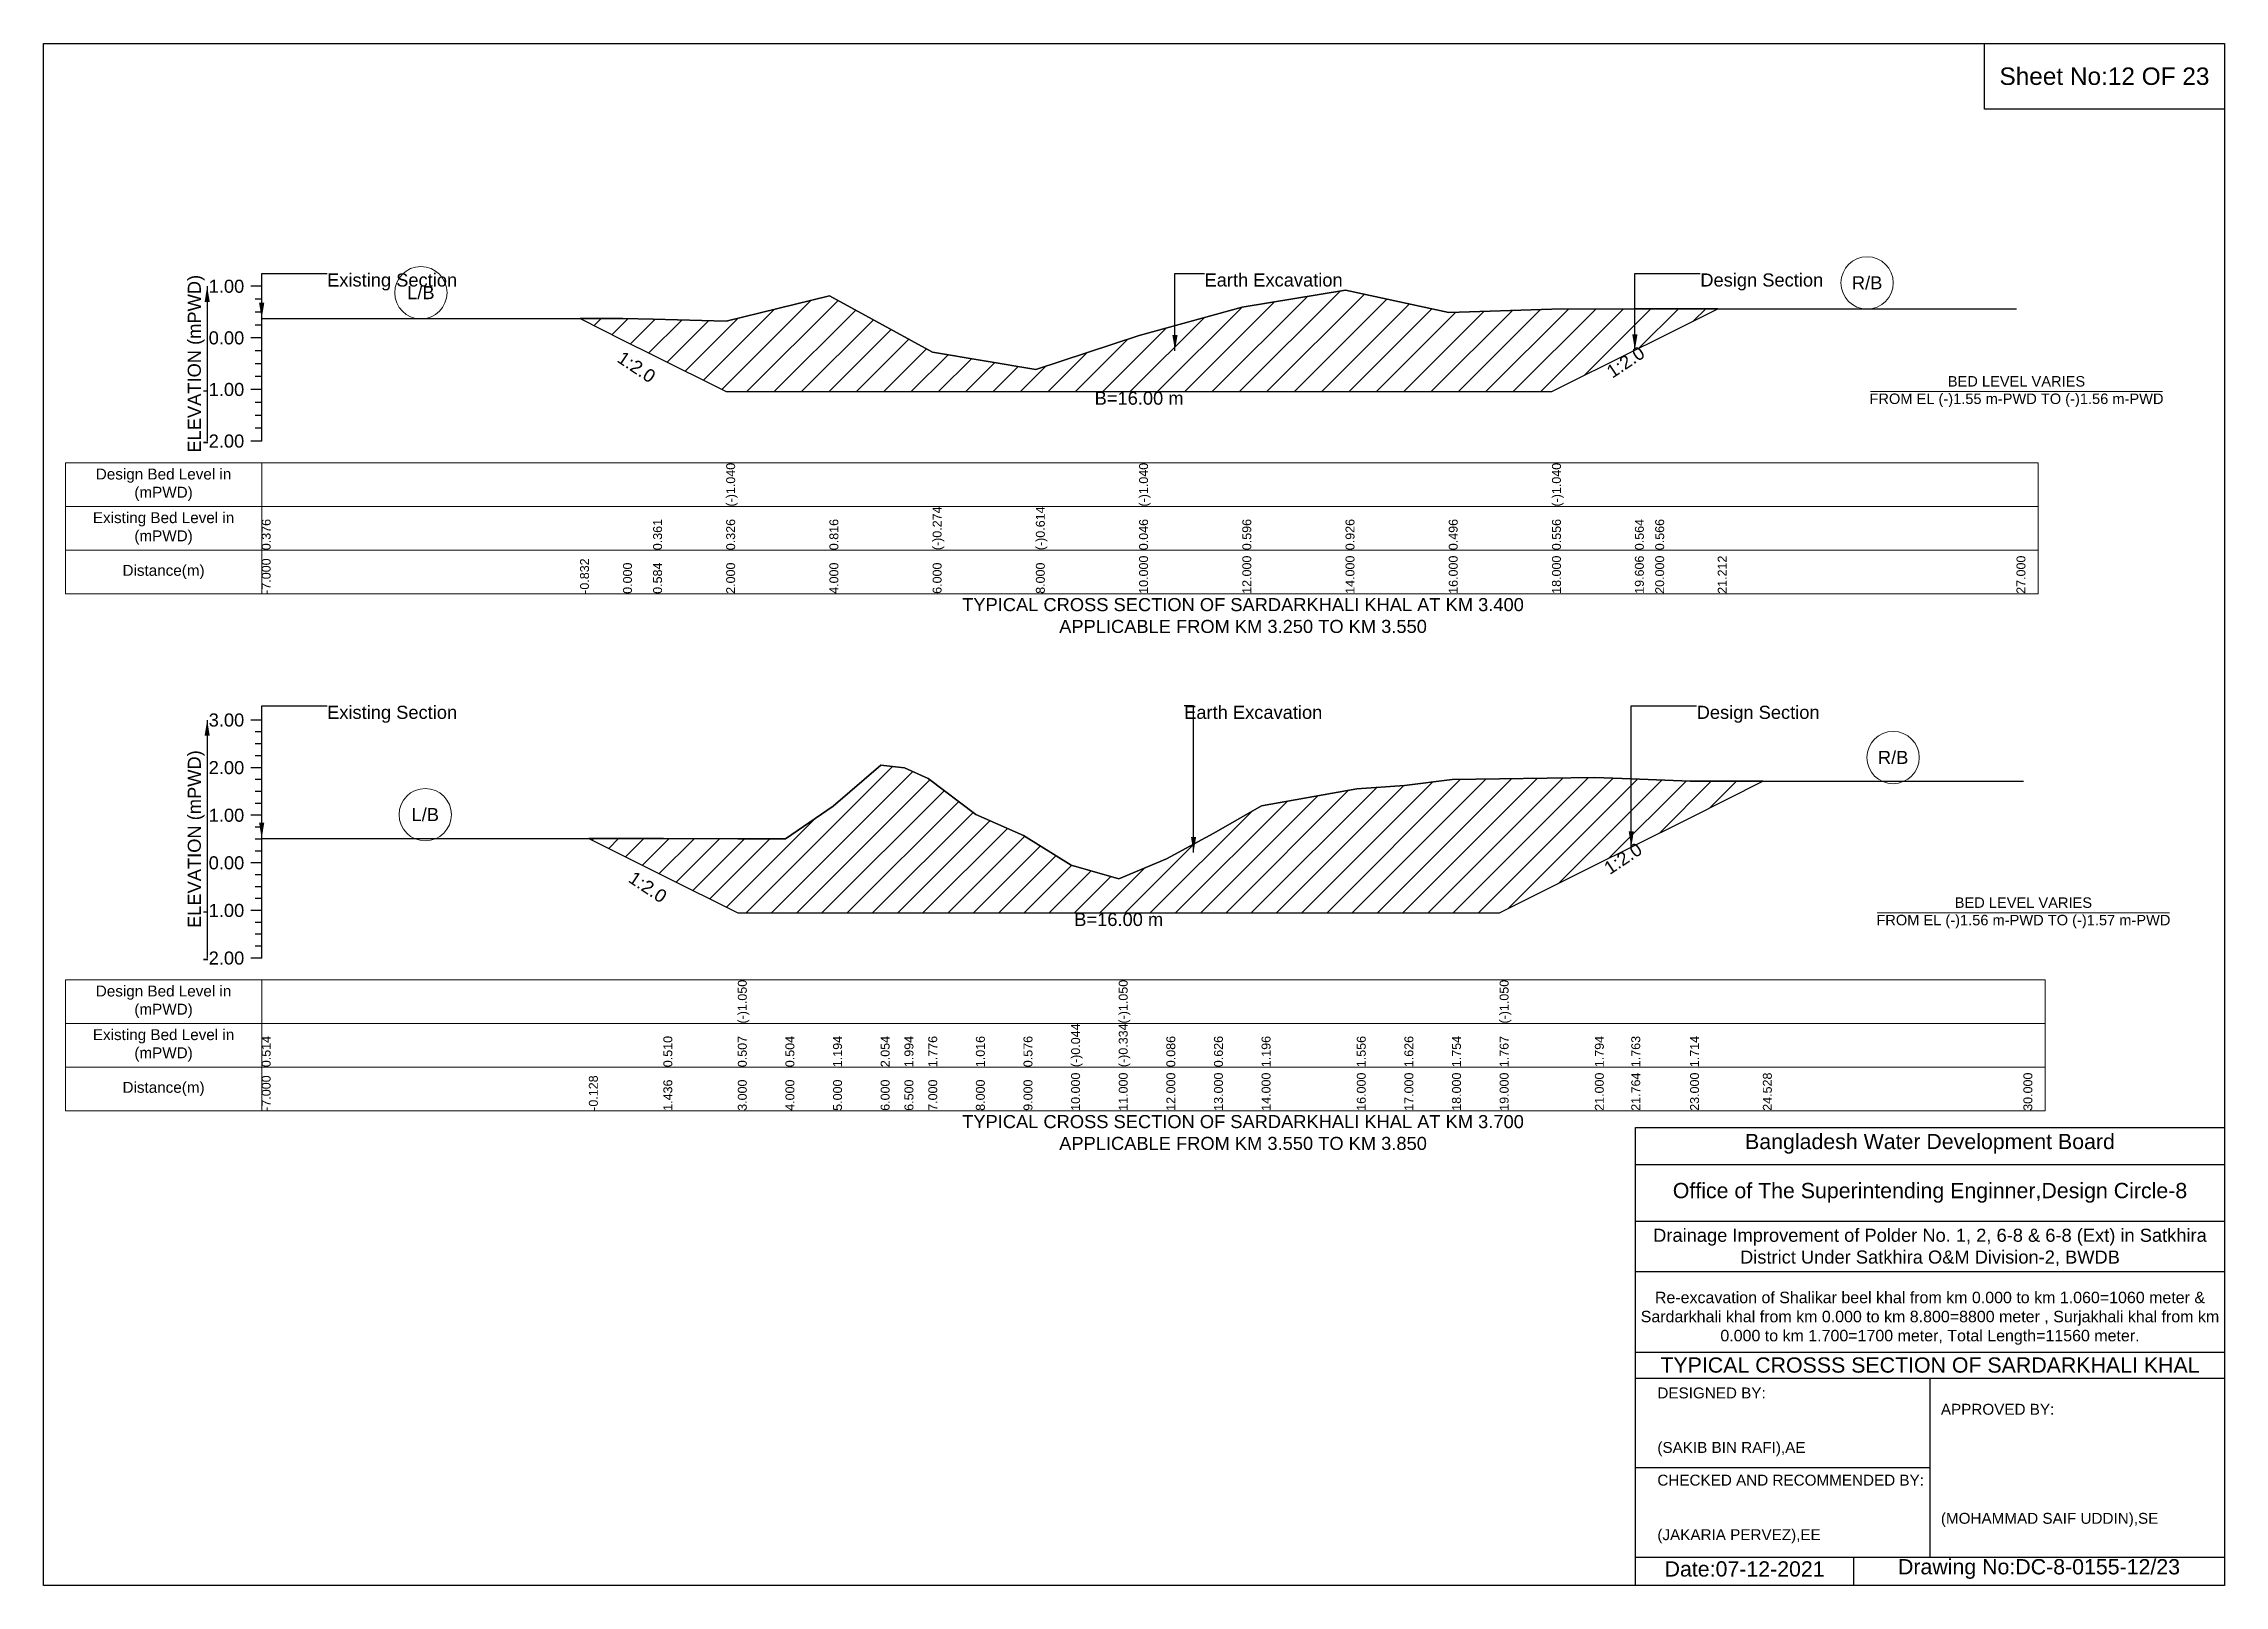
# Model space of a CAD drawing. Header units: inches. Extents: x 93000 to 506000, y -4242 to 0.
# Drawn here: x 210000 to 216000, y -4242 to 0 of the extents above; entities that cross this region are included whole.
import ezdxf

# ---------------------------------------------------------------- set-up
doc = ezdxf.new("R2010")
doc.units = ezdxf.units.IN
doc.header["$LTSCALE"] = 7
doc.header["$MEASUREMENT"] = 0
for name, color, linetype, lineweight in [('Cross section Data Border', 7, 'Continuous', 9), ('Cross Section Labels', 7, 'Continuous', 9), ('Existing_Bed_Level for Xsection', 7, 'Continuous', 25)]:
    doc.layers.add(name, color=color, linetype=linetype, lineweight=lineweight)
doc.styles.get("Standard").update_dxf_attribs({"font": 'arial.ttf'})
doc.dimstyles.get("Standard").update_dxf_attribs({"dimtxt": 0.18, "dimasz": 0.18, "dimexe": 0.18, "dimexo": 0.0625, "dimgap": 0.09, "dimtad": 0, "dimtih": 1, "dimtoh": 1, "dimdec": 4, "dimzin": 0, "dimdsep": 46, "dimtxsty": 'Standard', "dimcen": 0.09, "dimadec": 0, "dimazin": 0, "dimtfac": 1, "dimtdec": 4, "dimtofl": 0, "dimtmove": 0, "dimatfit": 3, "dimfxl": 1, "dimtolj": 1, "dimtzin": 0, "dimarcsym": 0})

msp = doc.modelspace()

# ---------------------------------------------------------------- texts
at = {"attachment_point": 5}
for s, insert, char_height in [('Sheet No:12 OF 23', (215670, -90), 48), ('Bangladesh Water Development Board', (215190, -3027), 42), ('Office of The Superintending Enginner,Design Circle-8', (215190, -3162), 42)]:
    msp.add_mtext(s, dxfattribs=dict(at, insert=insert, char_height=char_height))
for s, insert, char_height, width, attachment_point in [('Drainage Improvement of Polder No. 1, 2, 6-8 & 6-8 (Ext) in Satkhira District Under Satkhira O&M Division-2, BWDB', (215190, -3312), 36, 1680, 5), ('Re-excavation of Shalikar beel khal from km 0.000 to km 1.060=1060 meter & Sardarkhali khal from km 0.000 to km 8.800=8800 meter , Surjakhali khal from km 0.000 to km 1.700=1700 meter, Total Length=11560 meter.', (215190, -3507), 31.4683, 1620, 5), ('TYPICAL CROSSS SECTION OF SARDARKHALI KHAL', (215190, -3636), 42, 1680, 5), ('DESIGNED BY:^J^J^J(SAKIB BIN RAFI),AE', (214440, -3792), 30, 840, 4), ('APPROVED BY:^J^J^J^J^J^J(MOHAMMAD SAIF UDDIN),SE', (215220, -3912), 30, 840, 4), ('CHECKED AND RECOMMENDED BY:^J^J^J(JAKARIA PERVEZ),EE', (214440, -4032), 30, 840, 4), ('Date:07-12-2021', (214680, -4197), 42, 840, 5), ('Drawing No:DC-8-0155-12/23', (215490, -4197), 42, 1320, 5)]:
    msp.add_mtext(s, dxfattribs=dict(insert=insert, char_height=char_height, width=width, attachment_point=attachment_point))
at = {"layer": 'Cross section Data Border', "char_height": 30, "width": 480, "attachment_point": 5}
for s, insert in [('Design Bed Level in (mPWD)', (210330, -1213.8)), ('Existing Bed Level in (mPWD)', (210330, -1333.8)), ('Distance(m)', (210330, -1453.8)), ('Design Bed Level in (mPWD)', (210330, -2636.2)), ('Existing Bed Level in (mPWD)', (210330, -2756.2)), ('Distance(m)', (210330, -2876.2))]:
    msp.add_mtext(s, dxfattribs=dict(at, insert=insert))
at = {"layer": 'Cross Section Labels'}
for s, insert, char_height, attachment_point in [('Existing Section', (210780, -632.3), 36, 1), ('Earth Excavation', (213194, -632.3), 36, 1), ('Design Section', (214558.1, -632.3), 36, 1), ('R/B', (215017.1, -658.4), 36, 5), ('L/B', (211037.9, -685.4), 36, 5), ('B=16.00 m', (213014, -957.5), 36, 2), ('BED LEVEL VARIES ^JFROM EL (-)1.55 m-PWD TO (-)1.56 m-PWD', (215428, -957.5), 28.8, 5), ('TYPICAL CROSS SECTION OF SARDARKHALI KHAL AT KM 3.400^JAPPLICABLE FROM KM 3.250 TO KM 3.550', (213300, -1573.8), 36, 5), ('Existing Section', (210780, -1821.9), 36, 1), ('Earth Excavation', (213138, -1821.9), 36, 1), ('Design Section', (214548.1, -1821.9), 36, 1), ('R/B', (215088.6, -1964.2), 36, 5), ('L/B', (211050.1, -2121.4), 36, 5), ('B=16.00 m', (212958, -2391.8), 36, 2), ('BED LEVEL VARIES ^JFROM EL (-)1.56 m-PWD TO (-)1.57 m-PWD', (215447, -2391.8), 28.8, 5), ('TYPICAL CROSS SECTION OF SARDARKHALI KHAL AT KM 3.700^JAPPLICABLE FROM KM 3.550 TO KM 3.850', (213300, -2996.2), 36, 5)]:
    msp.add_mtext(s, dxfattribs=dict(at, insert=insert, char_height=char_height, attachment_point=attachment_point))
at = {"layer": 'Cross Section Labels', "char_height": 36, "attachment_point": 2}
for insert, rotation in [((214342.6, -861.2), 33.69007), ((211641.4, -874.7), 326.30993), ((214335.3, -2227.1), 33.69007), ((211672.4, -2305.7), 326.30993)]:
    msp.add_mtext('1:2.0', dxfattribs=dict(at, insert=insert, rotation=rotation))
at = {"layer": 'Existing_Bed_Level for Xsection', "rotation": 90}
for s, insert, char_height, attachment_point in [('ELEVATION (mPWD)', (210420, -880.8), 36, 5), ('(-)1.040', (211878, -1273.8), 24.6, 1), ('(-)1.040', (213014, -1273.8), 24.6, 1), ('(-)1.040', (214150, -1273.8), 24.6, 1), ('0.376', (210600, -1393.8), 24.6, 1), ('0.361', (211676.9, -1393.8), 24.6, 1), ('0.326', (211878, -1393.8), 24.6, 1), ('0.816', (212162, -1393.8), 24.6, 1), ('(-)0.274', (212446, -1393.8), 24.6, 1), ('(-)0.614', (212730, -1393.8), 24.6, 1), ('0.046', (213014, -1393.8), 24.6, 1), ('0.596', (213298, -1393.8), 24.6, 1), ('0.926', (213582, -1393.8), 24.6, 1), ('0.496', (213866, -1393.8), 24.6, 1), ('0.556', (214150, -1393.8), 24.6, 1), ('0.564', (214378.1, -1393.8), 24.6, 1), ('0.566', (214434, -1393.8), 24.6, 1), ('-7.000', (210600, -1513.8), 24.6, 1), ('-0.832', (211475.9, -1513.8), 24.6, 1), ('0.000', (211594, -1513.8), 24.6, 1), ('0.584', (211676.9, -1513.8), 24.6, 1), ('2.000', (211878, -1513.8), 24.6, 1), ('4.000', (212162, -1513.8), 24.6, 1), ('6.000', (212446, -1513.8), 24.6, 1), ('8.000', (212730, -1513.8), 24.6, 1), ('10.000', (213014, -1513.8), 24.6, 1), ('12.000', (213298, -1513.8), 24.6, 1), ('14.000', (213582, -1513.8), 24.6, 1), ('16.000', (213866, -1513.8), 24.6, 1), ('18.000', (214150, -1513.8), 24.6, 1), ('19.606', (214378.1, -1513.8), 24.6, 1), ('20.000', (214434, -1513.8), 24.6, 1), ('21.212', (214606.1, -1513.8), 24.6, 1), ('27.000', (215428, -1513.8), 24.6, 1), ('ELEVATION (mPWD)', (210420, -2188.7), 36, 5), ('(-)1.050', (211910, -2696.2), 24.6, 1), ('(-)1.050', (212958, -2696.2), 24.6, 1), ('(-)1.050', (214006, -2696.2), 24.6, 1), ('(-)0.044', (212827, -2816.2), 24.6, 1), ('(-)0.334', (212958, -2816.2), 24.6, 1), ('0.514', (210600, -2816.2), 24.6, 1), ('0.510', (211705.1, -2816.2), 24.6, 1), ('0.507', (211910, -2816.2), 24.6, 1), ('0.504', (212041, -2816.2), 24.6, 1), ('1.194', (212172, -2816.2), 24.6, 1), ('2.054', (212303, -2816.2), 24.6, 1), ('1.994', (212368.5, -2816.2), 24.6, 1), ('1.776', (212434, -2816.2), 24.6, 1), ('1.016', (212565, -2816.2), 24.6, 1), ('0.576', (212696, -2816.2), 24.6, 1), ('0.086', (213089, -2816.2), 24.6, 1), ('0.626', (213220, -2816.2), 24.6, 1), ('1.196', (213351, -2816.2), 24.6, 1), ('1.556', (213613, -2816.2), 24.6, 1), ('1.626', (213744, -2816.2), 24.6, 1), ('1.754', (213875, -2816.2), 24.6, 1), ('1.767', (214006, -2816.2), 24.6, 1), ('1.794', (214268, -2816.2), 24.6, 1), ('1.763', (214368.1, -2816.2), 24.6, 1), ('1.714', (214530, -2816.2), 24.6, 1), ('-7.000', (210600, -2936.2), 24.6, 1), ('-0.128', (211500.2, -2936.2), 24.6, 1), ('1.436', (211705.1, -2936.2), 24.6, 1), ('3.000', (211910, -2936.2), 24.6, 1), ('4.000', (212041, -2936.2), 24.6, 1), ('5.000', (212172, -2936.2), 24.6, 1), ('6.000', (212303, -2936.2), 24.6, 1), ('6.500', (212368.5, -2936.2), 24.6, 1), ('7.000', (212434, -2936.2), 24.6, 1), ('8.000', (212565, -2936.2), 24.6, 1), ('9.000', (212696, -2936.2), 24.6, 1), ('10.000', (212827, -2936.2), 24.6, 1), ('11.000', (212958, -2936.2), 24.6, 1), ('12.000', (213089, -2936.2), 24.6, 1), ('13.000', (213220, -2936.2), 24.6, 1), ('14.000', (213351, -2936.2), 24.6, 1), ('16.000', (213613, -2936.2), 24.6, 1), ('17.000', (213744, -2936.2), 24.6, 1), ('18.000', (213875, -2936.2), 24.6, 1), ('19.000', (214006, -2936.2), 24.6, 1), ('21.000', (214268, -2936.2), 24.6, 1), ('21.764', (214368.1, -2936.2), 24.6, 1), ('23.000', (214530, -2936.2), 24.6, 1), ('24.528', (214730.2, -2936.2), 24.6, 1), ('30.000', (215447, -2936.2), 24.6, 1)]:
    msp.add_mtext(s, dxfattribs=dict(at, insert=insert, char_height=char_height, attachment_point=attachment_point))
at = {"layer": 'Existing_Bed_Level for Xsection', "char_height": 36, "attachment_point": 6}
for s, insert in [('1.00', (210552, -667.8)), ('0.00', (210552, -809.8)), ('-1.00', (210552, -951.8)), ('-2.00', (210552, -1093.8)), ('3.00', (210552, -1861.2)), ('2.00', (210552, -1992.2)), ('1.00', (210552, -2123.2)), ('0.00', (210552, -2254.2)), ('-1.00', (210552, -2385.2)), ('-2.00', (210552, -2516.2))]:
    msp.add_mtext(s, dxfattribs=dict(at, insert=insert))

# ---------------------------------------------------------------- hatches: boundary and pattern name
at = {"layer": 'Existing_Bed_Level for Xsection'}
h = msp.add_hatch(dxfattribs=at)
h.set_pattern_fill('ANSI31', color=256, scale=426, style=0)
h.paths.add_polyline_path([(211475.9, -756.4), (211594, -815.5), (211676.9, -857), (211878, -957.5), (212162, -957.5), (212446, -957.5), (212730, -957.5), (213014, -957.5), (213298, -957.5), (213582, -957.5), (213866, -957.5), (214150, -957.5), (214378.1, -843.5), (214434, -815.5), (214606.1, -729.4), (214434, -729.4), (214378.1, -729.7), (214150, -730.9), (213866, -739.4), (213582, -678.3), (213298, -725.2), (213014, -803.3), (212730, -897), (212446, -848.7), (212162, -693.9), (211878, -763.5), (211676.9, -758.5), (211594, -756.4)])
h = msp.add_hatch(dxfattribs=at)
h.set_pattern_fill('ANSI31', color=256, scale=393, style=0)
h.paths.add_polyline_path([(211500.2, -2186.9), (211517, -2195.3), (211705.1, -2289.4), (211910, -2391.8), (212041, -2391.8), (212172, -2391.8), (212303, -2391.8), (212368.5, -2391.8), (212434, -2391.8), (212565, -2391.8), (212696, -2391.8), (212827, -2391.8), (212958, -2391.8), (213089, -2391.8), (213220, -2391.8), (213351, -2391.8), (213613, -2391.8), (213744, -2391.8), (213875, -2391.8), (214006, -2391.8), (214268, -2260.8), (214368.1, -2210.8), (214530, -2129.8), (214730.2, -2029.7), (214530, -2029.7), (214368.1, -2023.2), (214268, -2019.2), (214006, -2022.7), (213875, -2024.5), (213744, -2041.2), (213613, -2050.4), (213351, -2097.6), (213220, -2172.2), (213089, -2243), (212958, -2298), (212827, -2260), (212696, -2178.8), (212565, -2121.2), (212434, -2021.6), (212368.5, -1993), (212303, -1985.2), (212172, -2097.8), (212041, -2188.2), (211910, -2187.9), (211705.1, -2187.4), (211517, -2186.9)])

# ---------------------------------------------------------------- linework, layer by layer
for points in [[(210000, 0), (216000, 0), (216000, -4242), (210000, -4242)], [(215340, 0), (216000, 0), (216000, -180), (215340, -180)]]:
    msp.add_lwpolyline(points, close=True)
for points in [[(214380, -4242), (214380, -2982), (216000, -2982)], [(214380, -3084), (216000, -3084)], [(214380, -3240), (216000, -3240)], [(214380, -3378), (216000, -3378)], [(214380, -3600), (216000, -3600)], [(214380, -3672), (216000, -3672)], [(215190, -3672), (215190, -4164)], [(214380, -3918), (215190, -3918)], [(214380, -4164), (216000, -4164)], [(214980, -4164), (214980, -4242)]]:
    msp.add_lwpolyline(points)
at = {"layer": 'Cross section Data Border'}
for points in [[(210060, -1153.8), (215488, -1153.8), (215488, -1513.8), (210060, -1513.8)], [(210060, -2576.2), (215507, -2576.2), (215507, -2936.2), (210060, -2936.2)]]:
    msp.add_lwpolyline(points, close=True, dxfattribs=at)
for points in [[(210600, -1153.8), (210600, -1513.8)], [(210060, -1273.8), (215488, -1273.8)], [(210060, -1393.8), (215488, -1393.8)], [(210600, -2576.2), (210600, -2936.2)], [(210060, -2696.2), (215507, -2696.2)], [(210060, -2816.2), (215507, -2816.2)]]:
    msp.add_lwpolyline(points, dxfattribs=at)
at = {"layer": 'Cross Section Labels'}
for points in [[(215026.1, -957.5), (215829.9, -957.5)], [(215045.1, -2391.8), (215848.9, -2391.8)]]:
    msp.add_lwpolyline(points, dxfattribs=at)
for centre in [(215017.1, -658.4), (211037.9, -685.4), (215088.6, -1964.2), (211050.1, -2121.4)]:
    msp.add_circle(centre, 72, dxfattribs=at)
at = {"layer": 'Existing_Bed_Level for Xsection'}
for points in [[(210600, -667.8), (210570, -667.8)], [(210600, -703.3), (210582, -703.3)], [(210600, -1093.8), (210600, -951.8), (210600, -809.8), (210600, -667.8)], [(210600, -756.4), (211475.9, -756.4), (211594, -756.4), (211676.9, -758.5), (211878, -763.5), (211878, -763.5), (212162, -693.9), (212446, -848.7), (212730, -897), (213014, -803.3), (213014, -803.3), (213298, -725.2), (213582, -678.3), (213866, -739.4), (214150, -730.9), (214150, -730.9), (214378.1, -729.7), (214434, -729.4), (214606.1, -729.4), (215428, -729.4)], [(210600, -738.8), (210582, -738.8)], [(210600, -774.3), (210582, -774.3)], [(210600, -809.8), (210570, -809.8)], [(210600, -845.3), (210582, -845.3)], [(210600, -880.8), (210582, -880.8)], [(210600, -951.8), (210570, -951.8)], [(210600, -916.3), (210582, -916.3)], [(210600, -987.3), (210582, -987.3)], [(210600, -1022.8), (210582, -1022.8)], [(210600, -1058.3), (210582, -1058.3)], [(210600, -1093.8), (210570, -1093.8)], [(210600, -1861.2), (210570, -1861.2)], [(210600, -1894), (210582, -1894)], [(210600, -2516.2), (210600, -2385.2), (210600, -2254.2), (210600, -2123.2), (210600, -1992.2), (210600, -1861.2)], [(210600, -1926.7), (210582, -1926.7)], [(210600, -1959.5), (210582, -1959.5)], [(210600, -1992.2), (210570, -1992.2)], [(210600, -2025), (210582, -2025)], [(210600, -2186.9), (211500.2, -2186.9), (211517, -2186.9), (211705.1, -2187.4), (211910, -2187.9), (211910, -2187.9), (212041, -2188.2), (212172, -2097.8), (212303, -1985.2), (212368.5, -1993), (212434, -2021.6), (212565, -2121.2), (212696, -2178.8), (212827, -2260), (212958, -2298), (212958, -2298), (213089, -2243), (213220, -2172.2), (213351, -2097.6), (213613, -2050.4), (213744, -2041.2), (213875, -2024.5), (214006, -2022.7), (214006, -2022.7), (214268, -2019.2), (214368.1, -2023.2), (214530, -2029.7), (214730.2, -2029.7), (215447, -2029.7)], [(210600, -2057.7), (210582, -2057.7)], [(210600, -2090.5), (210582, -2090.5)], [(210600, -2123.2), (210570, -2123.2)], [(210600, -2156), (210582, -2156)], [(210600, -2188.7), (210582, -2188.7)], [(210600, -2254.2), (210570, -2254.2)], [(210600, -2221.5), (210582, -2221.5)], [(210600, -2287), (210582, -2287)], [(210600, -2319.7), (210582, -2319.7)], [(210600, -2385.2), (210570, -2385.2)], [(210600, -2352.5), (210582, -2352.5)], [(210600, -2418), (210582, -2418)], [(210600, -2450.7), (210582, -2450.7)], [(210600, -2516.2), (210570, -2516.2)], [(210600, -2483.5), (210582, -2483.5)]]:
    msp.add_lwpolyline(points, dxfattribs=at)
for points in [[(211475.9, -756.4), (211594, -815.5), (211676.9, -857), (211878, -957.5), (211878, -957.5), (212162, -957.5), (212446, -957.5), (212730, -957.5), (213014, -957.5), (213014, -957.5), (213298, -957.5), (213582, -957.5), (213866, -957.5), (214150, -957.5), (214150, -957.5), (214378.1, -843.5), (214434, -815.5), (214606.1, -729.4), (214434, -729.4), (214378.1, -729.7), (214150, -730.9), (214150, -730.9), (213866, -739.4), (213582, -678.3), (213298, -725.2), (213014, -803.3), (213014, -803.3), (212730, -897), (212446, -848.7), (212162, -693.9), (211878, -763.5), (211878, -763.5), (211676.9, -758.5), (211594, -756.4)], [(211500.2, -2186.9), (211500.2, -2186.9), (211517, -2195.3), (211705.1, -2289.4), (211910, -2391.8), (211910, -2391.8), (212041, -2391.8), (212172, -2391.8), (212303, -2391.8), (212368.5, -2391.8), (212434, -2391.8), (212565, -2391.8), (212696, -2391.8), (212827, -2391.8), (212958, -2391.8), (212958, -2391.8), (213089, -2391.8), (213220, -2391.8), (213351, -2391.8), (213613, -2391.8), (213744, -2391.8), (213875, -2391.8), (214006, -2391.8), (214006, -2391.8), (214268, -2260.8), (214368.1, -2210.8), (214530, -2129.8), (214730.2, -2029.7), (214530, -2029.7), (214368.1, -2023.2), (214268, -2019.2), (214006, -2022.7), (214006, -2022.7), (213875, -2024.5), (213744, -2041.2), (213613, -2050.4), (213351, -2097.6), (213220, -2172.2), (213089, -2243), (212958, -2298), (212958, -2298), (212827, -2260), (212696, -2178.8), (212565, -2121.2), (212434, -2021.6), (212368.5, -1993), (212303, -1985.2), (212172, -2097.8), (212041, -2188.2), (211910, -2187.9), (211910, -2187.9), (211705.1, -2187.4), (211517, -2186.9), (211500.2, -2186.9)]]:
    msp.add_lwpolyline(points, close=True, dxfattribs=at)

msp.set_redraw_order([(e.dxf.handle, doc.entitydb.next_handle()) for e in msp.query("TEXT MTEXT ATTDEF DIMENSION ARC_DIMENSION")])  # texts and dimensions are drawn at this point

# ---------------------------------------------------------------- leaders
at = {"layer": 'Cross Section Labels', "annotation_type": 0, "has_hookline": 1, "hookline_direction": 0}
for points, text_width in [([(210600, -756.4), (210600, -632.3), (210779.9, -632.3)], 350.4), ([(213112.7, -844.9), (213112.7, -632.3), (213193.9, -632.3)], 372.7), ([(214378.1, -843.5), (214378.1, -632.3), (214558, -632.3)], 330.9), ([(210600, -2186.9), (210600, -1821.9), (210779.9, -1821.9)], 350.4), ([(213163.8, -2225.7), (213163.8, -1821.9), (213137.9, -1821.9)], 372.7), ([(214368.1, -2210.8), (214368.1, -1821.9), (214548, -1821.9)], 330.9)]:
    msp.add_leader(points, dimstyle='Standard', override={"dimasz": 43.2}, dxfattribs=dict(at, text_width=text_width))
at = {"layer": 'Existing_Bed_Level for Xsection'}
for points in [[(210450, -667.8), (210450, -1093.8)], [(210450, -1861.2), (210450, -2516.2)]]:
    msp.add_leader(points, dimstyle='Standard', override={"dimasz": 43.2}, dxfattribs=at)

doc.saveas('drawing.dxf')
